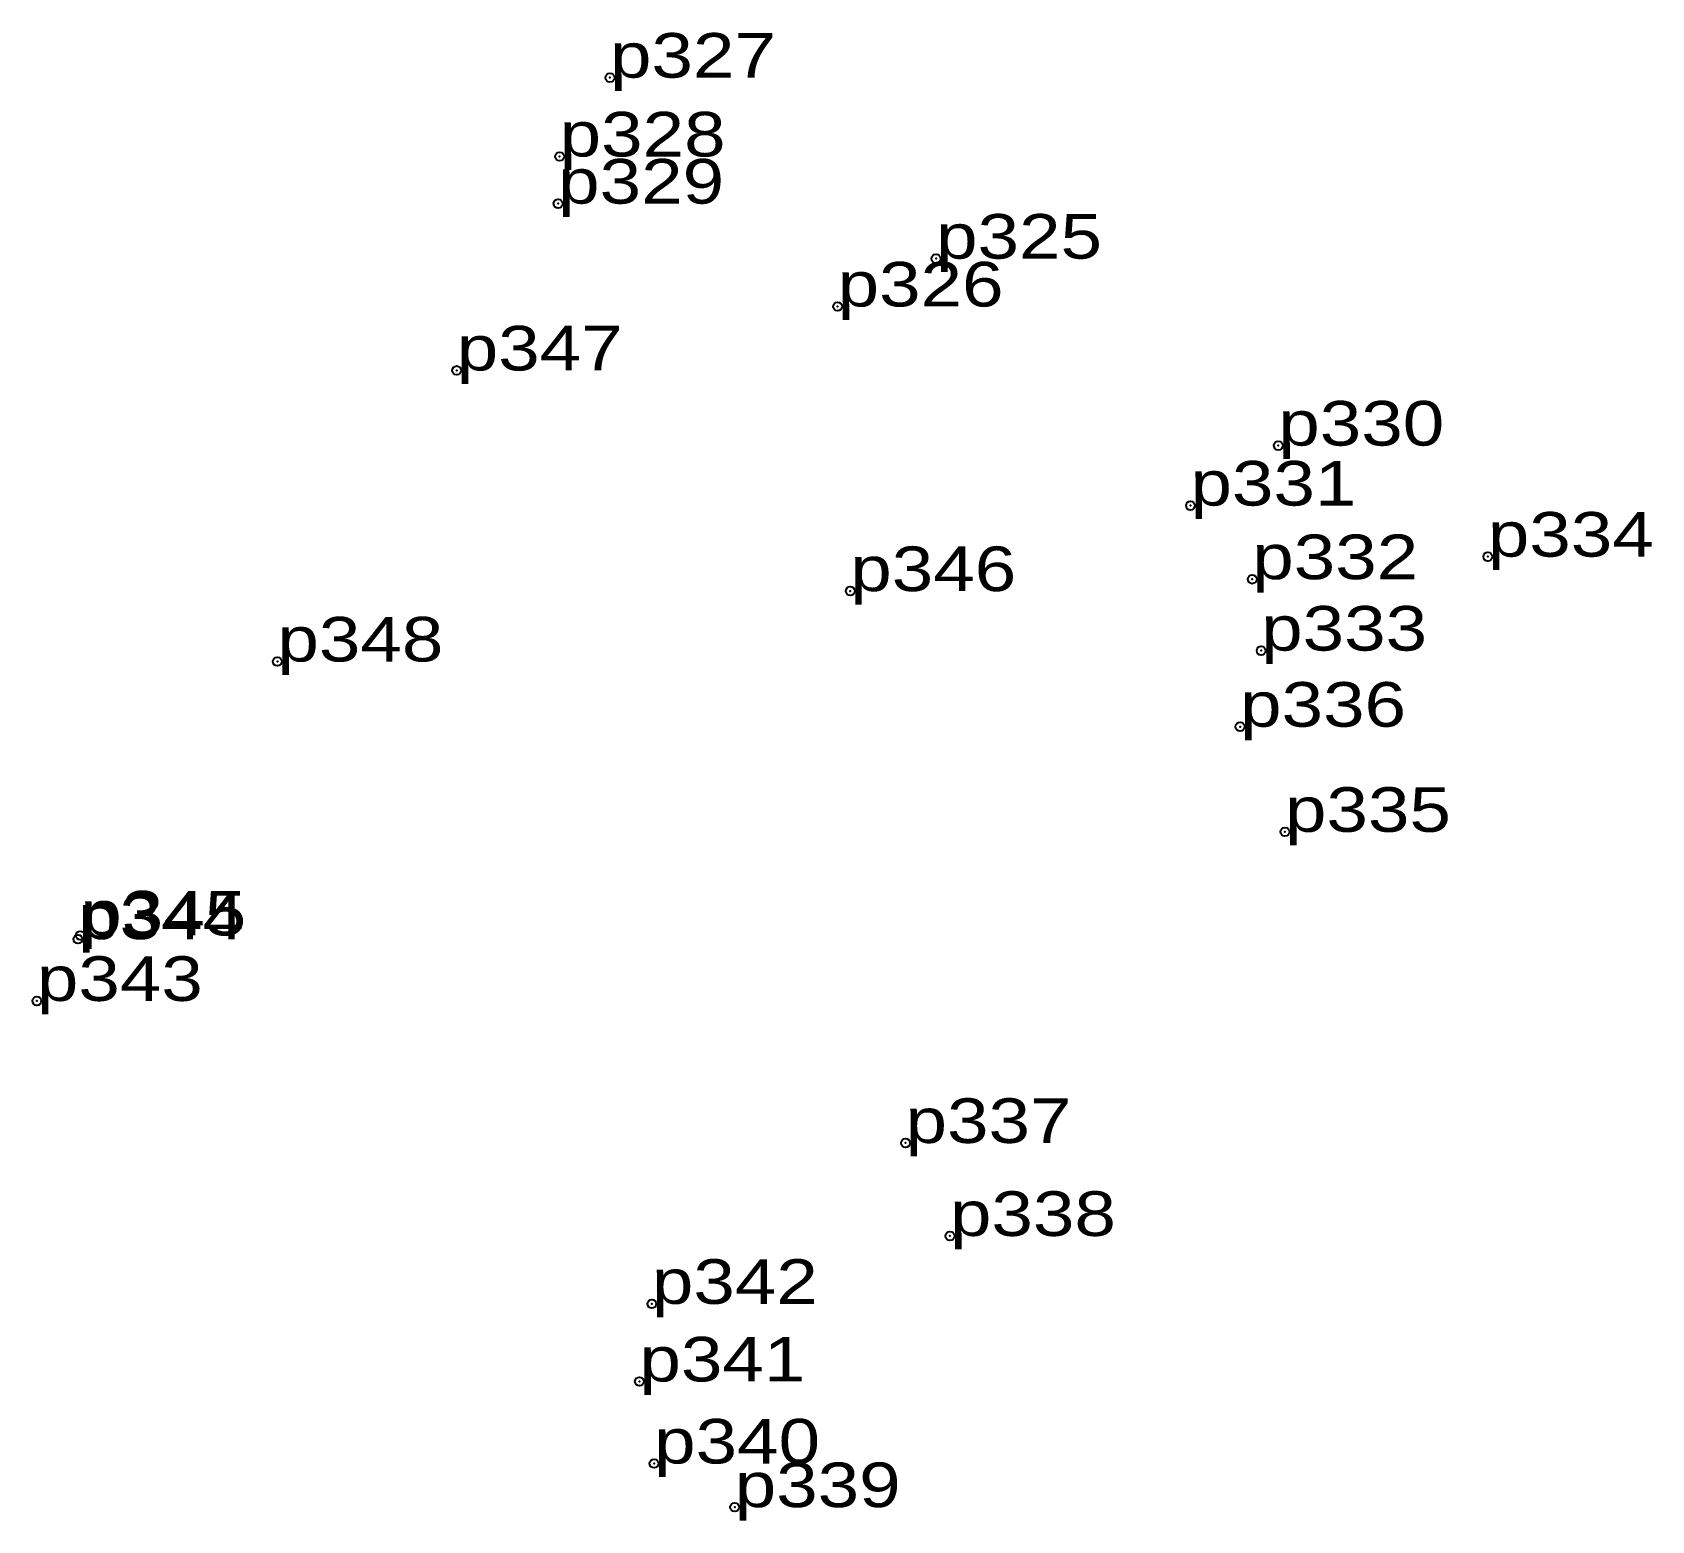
# Model space of a CAD drawing. Header units: metres. Extents: x 536773 to 552158, y 1835340 to 1841061.
# Drawn here: x 551805.9 to 551871.2, y 1841000.7 to 1841060.7 of the extents above; entities that cross this region are included whole.
import ezdxf

# ---------------------------------------------------------------- set-up
doc = ezdxf.new("R2010")
doc.units = ezdxf.units.M
doc.header["$LTSCALE"] = 0.72
doc.header["$PDMODE"] = 32
doc.header["$PDSIZE"] = 0.36
doc.layers.add('12', color=7, linetype='Continuous')
doc.layers.add('7', color=7, linetype='Continuous')

msp = doc.modelspace()

# ---------------------------------------------------------------- texts
at = {"layer": '12', "width": 1.25}
for s, p in [('p327', (551829.24, 1841058.86)), ('p328', (551827.21, 1841055.68)), ('p329', (551827.15, 1841053.78)), ('p325', (551842.39, 1841051.56)), ('p326', (551838.42, 1841049.63)), ('p347', (551823.06, 1841047.05)), ('p330', (551856.19, 1841044.02)), ('p331', (551852.65, 1841041.6)), ('p334', (551864.64, 1841039.54)), ('p346', (551838.93, 1841038.15)), ('p332', (551855.14, 1841038.63)), ('p333', (551855.5, 1841035.75)), ('p348', (551815.83, 1841035.31)), ('p336', (551854.65, 1841032.68)), ('p335', (551856.46, 1841028.44)), ('p344', (551807.79, 1841024.11)), ('p345', (551807.88, 1841024.26)), ('p343', (551806.13, 1841021.62)), ('p337', (551841.16, 1841015.89)), ('p338', (551842.95, 1841012.14)), ('p342', (551830.93, 1841009.4)), ('p341', (551830.43, 1841006.27)), ('p340', (551831.02, 1841002.96)), ('p339', (551834.27, 1841001.2))]:
    msp.add_text(s, height=1.8, dxfattribs=at).set_placement(p)

# ---------------------------------------------------------------- linework, layer by layer
at = {"layer": '7'}
for p in [(551829.24, 1841058.86), (551827.21, 1841055.68), (551827.15, 1841053.78), (551842.39, 1841051.56), (551838.42, 1841049.63), (551823.06, 1841047.05), (551856.19, 1841044.02), (551852.65, 1841041.6), (551864.64, 1841039.54), (551855.14, 1841038.63), (551838.93, 1841038.15), (551855.5, 1841035.75), (551815.83, 1841035.31), (551854.65, 1841032.68), (551856.46, 1841028.44), (551807.79, 1841024.11), (551807.88, 1841024.26), (551806.13, 1841021.62), (551841.16, 1841015.89), (551842.95, 1841012.14), (551830.93, 1841009.4), (551830.43, 1841006.27), (551831.02, 1841002.96), (551834.27, 1841001.2)]:
    msp.add_point(p, dxfattribs=at)

msp.set_redraw_order([(e.dxf.handle, doc.entitydb.next_handle()) for e in msp.query("TEXT MTEXT ATTDEF DIMENSION ARC_DIMENSION")])  # texts and dimensions are drawn at this point

doc.saveas('drawing.dxf')
